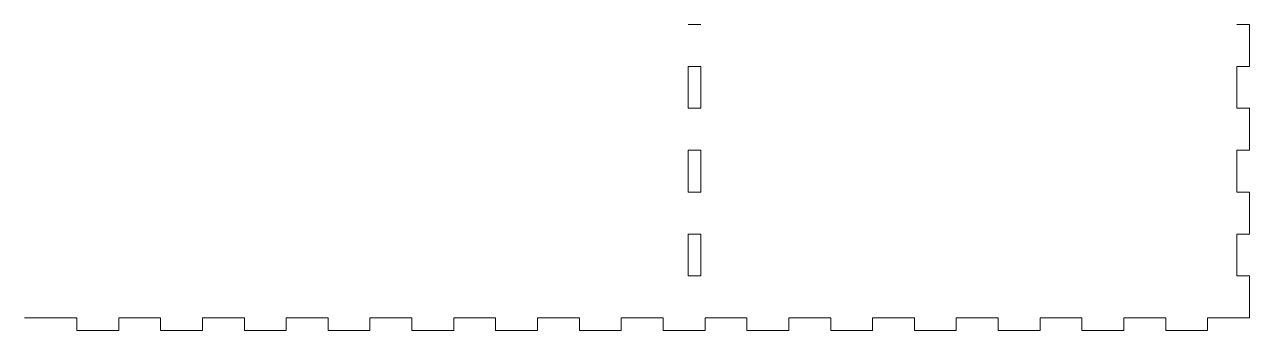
# Model space of a CAD drawing. Header units: millimetres. Extents: x -17105 to -8097, y 7860 to 10394.
# Drawn here: x -10756.1 to -10463.6, y 8051.4 to 8124.4 of the extents above; entities that cross this region are included whole.
import ezdxf

# ---------------------------------------------------------------- set-up
doc = ezdxf.new("R2010")
doc.units = ezdxf.units.MM
doc.layers.add('A-DETL-THIN', color=151, linetype='Continuous', lineweight=9)

msp = doc.modelspace()

# ---------------------------------------------------------------- linework, layer by layer
at = {"layer": 'A-DETL-THIN'}
for p, q in [((-10594.64, 8124.42), (-10597.64, 8124.42)), ((-10463.64, 8124.42), (-10466.64, 8124.42)), ((-10463.64, 8114.42), (-10463.64, 8124.42)), ((-10594.64, 8114.42), (-10597.64, 8114.42)), ((-10597.64, 8114.42), (-10597.64, 8104.42)), ((-10594.64, 8114.42), (-10594.64, 8104.42)), ((-10463.64, 8114.42), (-10466.64, 8114.42)), ((-10466.64, 8114.42), (-10466.64, 8104.42)), ((-10594.64, 8104.42), (-10597.64, 8104.42)), ((-10463.64, 8104.42), (-10466.64, 8104.42)), ((-10463.64, 8094.42), (-10463.64, 8104.42)), ((-10594.64, 8094.42), (-10597.64, 8094.42)), ((-10597.64, 8094.42), (-10597.64, 8084.42)), ((-10594.64, 8094.42), (-10594.64, 8084.42)), ((-10463.64, 8094.42), (-10466.64, 8094.42)), ((-10466.64, 8094.42), (-10466.64, 8084.42)), ((-10594.64, 8084.42), (-10597.64, 8084.42)), ((-10463.64, 8084.42), (-10466.64, 8084.42)), ((-10463.64, 8074.42), (-10463.64, 8084.42)), ((-10594.64, 8074.42), (-10597.64, 8074.42)), ((-10597.64, 8074.42), (-10597.64, 8064.42)), ((-10594.64, 8074.42), (-10594.64, 8064.42)), ((-10463.64, 8074.42), (-10466.64, 8074.42)), ((-10466.64, 8074.42), (-10466.64, 8064.42)), ((-10594.64, 8064.42), (-10597.64, 8064.42)), ((-10463.64, 8064.42), (-10466.64, 8064.42)), ((-10463.64, 8054.42), (-10463.64, 8064.42)), ((-10743.64, 8054.42), (-10756.14, 8054.42)), ((-10743.64, 8054.42), (-10743.64, 8051.42)), ((-10733.64, 8054.42), (-10733.64, 8051.42)), ((-10733.64, 8054.42), (-10723.64, 8054.42)), ((-10723.64, 8054.42), (-10723.64, 8051.42)), ((-10713.64, 8054.42), (-10713.64, 8051.42)), ((-10713.64, 8054.42), (-10703.64, 8054.42)), ((-10703.64, 8054.42), (-10703.64, 8051.42)), ((-10693.64, 8054.42), (-10683.64, 8054.42)), ((-10693.64, 8054.42), (-10693.64, 8051.42)), ((-10683.64, 8054.42), (-10683.64, 8051.42)), ((-10673.64, 8054.42), (-10673.64, 8051.42)), ((-10673.64, 8054.42), (-10663.64, 8054.42)), ((-10663.64, 8054.42), (-10663.64, 8051.42)), ((-10653.64, 8054.42), (-10653.64, 8051.42)), ((-10653.64, 8054.42), (-10643.64, 8054.42)), ((-10643.64, 8054.42), (-10643.64, 8051.42)), ((-10633.64, 8054.42), (-10623.64, 8054.42)), ((-10633.64, 8054.42), (-10633.64, 8051.42)), ((-10623.64, 8054.42), (-10623.64, 8051.42)), ((-10613.64, 8054.42), (-10603.64, 8054.42)), ((-10613.64, 8054.42), (-10613.64, 8051.42)), ((-10603.64, 8054.42), (-10603.64, 8051.42)), ((-10593.64, 8054.42), (-10593.64, 8051.42)), ((-10593.64, 8054.42), (-10583.64, 8054.42)), ((-10583.64, 8054.42), (-10583.64, 8051.42)), ((-10573.64, 8054.42), (-10573.64, 8051.42)), ((-10573.64, 8054.42), (-10563.64, 8054.42)), ((-10563.64, 8054.42), (-10563.64, 8051.42)), ((-10553.64, 8054.42), (-10553.64, 8051.42)), ((-10553.64, 8054.42), (-10543.64, 8054.42)), ((-10543.64, 8054.42), (-10543.64, 8051.42)), ((-10533.64, 8054.42), (-10533.64, 8051.42)), ((-10533.64, 8054.42), (-10523.64, 8054.42)), ((-10523.64, 8054.42), (-10523.64, 8051.42)), ((-10513.64, 8054.42), (-10513.64, 8051.42)), ((-10513.64, 8054.42), (-10503.64, 8054.42)), ((-10503.64, 8054.42), (-10503.64, 8051.42)), ((-10493.64, 8054.42), (-10493.64, 8051.42)), ((-10493.64, 8054.42), (-10483.64, 8054.42)), ((-10483.64, 8054.42), (-10483.64, 8051.42)), ((-10463.64, 8054.42), (-10473.64, 8054.42)), ((-10473.64, 8054.42), (-10473.64, 8051.42)), ((-10473.64, 8054.42), (-10463.64, 8054.42)), ((-10733.64, 8051.42), (-10743.64, 8051.42)), ((-10713.64, 8051.42), (-10723.64, 8051.42)), ((-10693.64, 8051.42), (-10703.64, 8051.42)), ((-10673.64, 8051.42), (-10683.64, 8051.42)), ((-10653.64, 8051.42), (-10663.64, 8051.42)), ((-10633.64, 8051.42), (-10643.64, 8051.42)), ((-10613.64, 8051.42), (-10623.64, 8051.42)), ((-10593.64, 8051.42), (-10603.64, 8051.42)), ((-10573.64, 8051.42), (-10583.64, 8051.42)), ((-10553.64, 8051.42), (-10563.64, 8051.42)), ((-10533.64, 8051.42), (-10543.64, 8051.42)), ((-10513.64, 8051.42), (-10523.64, 8051.42)), ((-10493.64, 8051.42), (-10503.64, 8051.42)), ((-10473.64, 8051.42), (-10483.64, 8051.42))]:
    msp.add_line(p, q, dxfattribs=at)

doc.saveas('drawing.dxf')
